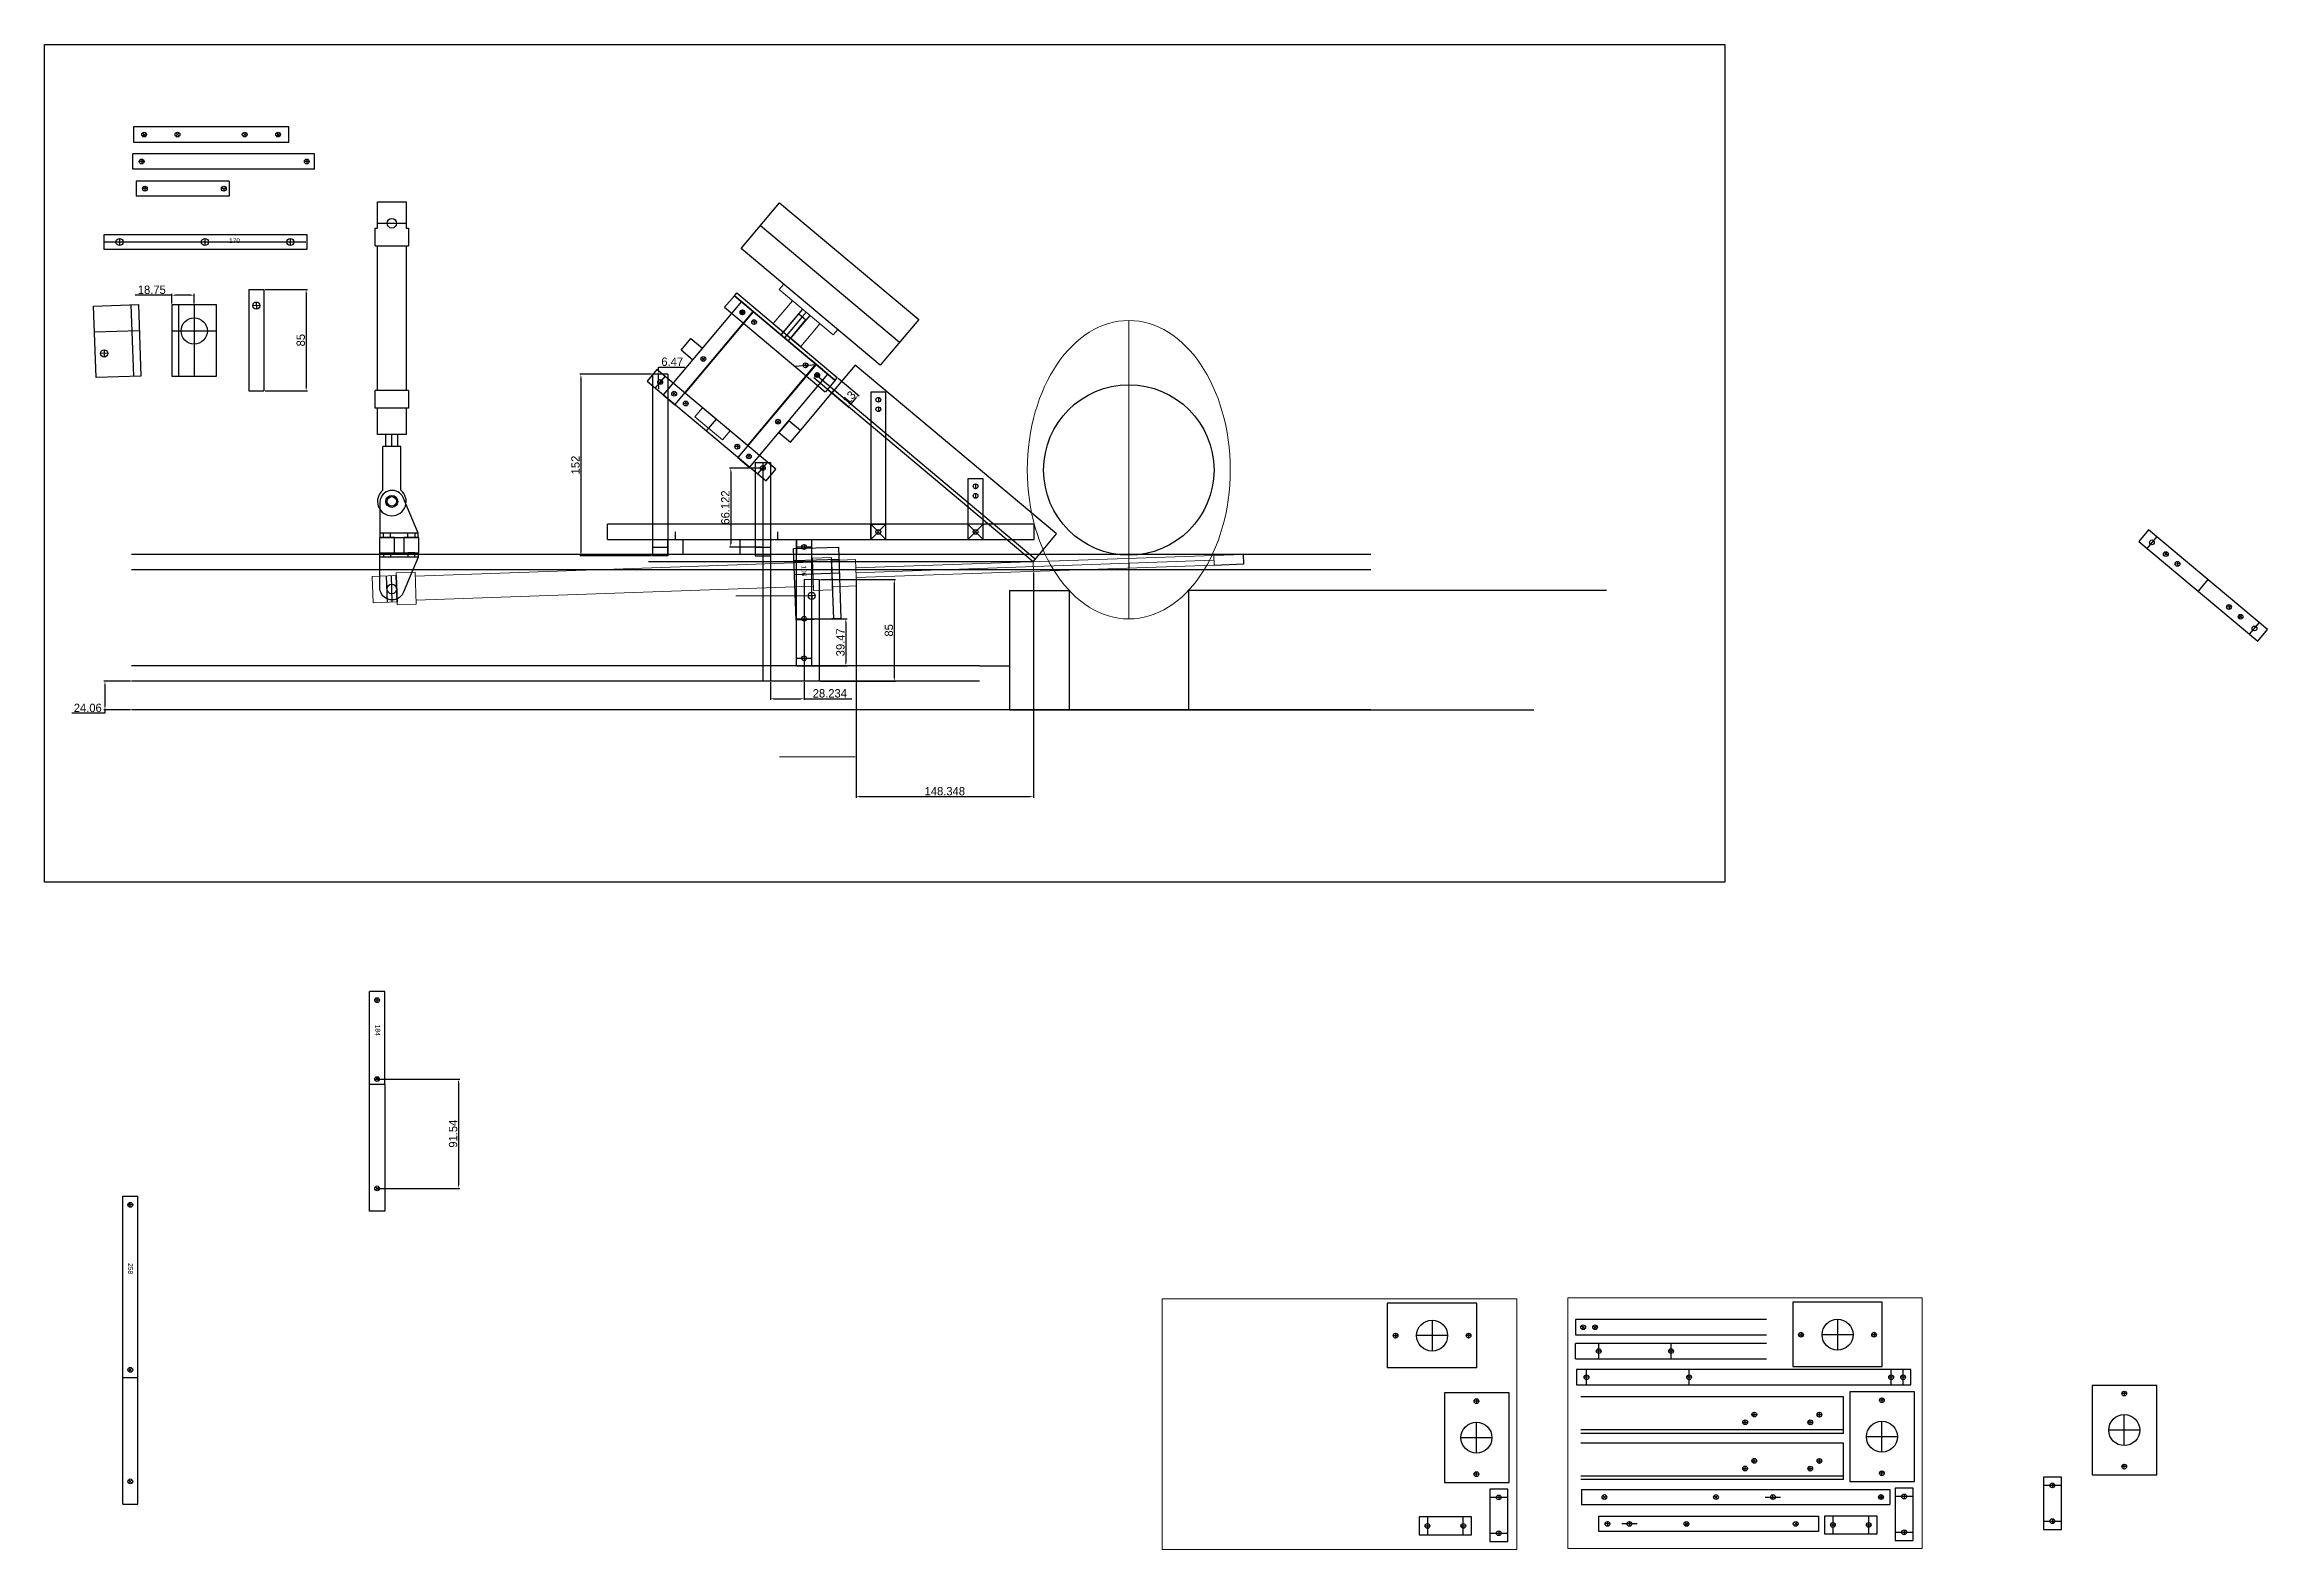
# Model space of a CAD drawing. Header units: millimetres. Extents: x -15418 to 43885, y -27590 to 23052.
# Drawn here: x 36161 to 38022, y -11465 to -10204 of the extents above; entities that cross this region are included whole.
import ezdxf

# ---------------------------------------------------------------- set-up
doc = ezdxf.new("R2010")
doc.units = ezdxf.units.MM
doc.header["$LTSCALE"] = 0.5
doc.layers.get('0').update_dxf_attribs({"lineweight": 5})
doc.layers.get('Defpoints').update_dxf_attribs({"color": 4})
for name, color, linetype in [('Layer1', 1, 'Continuous'), ('Layer2', 2, 'Continuous'), ('Layer3', 9, 'Continuous'), ('Layer4', 6, 'Continuous')]:
    doc.layers.add(name, color=color, linetype=linetype)
doc.layers.add('Layer5', color=51, linetype='Continuous', lineweight=5)
doc.layers.add('Layer9', color=3, linetype='Continuous', lineweight=5)
doc.dimstyles.new('ISO-25', dxfattribs={"dimtxt": 7, "dimasz": 3, "dimexe": 1, "dimexo": 1, "dimgap": 1, "dimtad": 1, "dimtoh": 1, "dimdec": 3, "dimdsep": 46, "dimtxsty": 'Standard', "dimcen": 2.5, "dimadec": 0, "dimazin": 0, "dimtfac": 1, "dimtdec": 3, "dimtmove": 0, "dimatfit": 3, "dimfxl": 1, "dimarcsym": 1})

msp = doc.modelspace()

# ---------------------------------------------------------------- texts
at = {"layer": 'Layer1', "transparency": 33554661, "insert": (36315.112, -10366.1311), "char_height": 4, "attachment_point": 1}
msp.add_mtext_dynamic_manual_height_columns('170', width=15.475535, gutter_width=20, heights=[0], dxfattribs=at)
at = {"layer": 'Layer1', "transparency": 33554661, "char_height": 4, "attachment_point": 1, "rotation": 270}
for s, width, insert in [('106', 16.643263, (36798.675, -10640.1445)), ('184', 15.417388, (36441.7415, -11025.001)), ('258', 28.436399, (36234.5645, -11224.7227))]:
    msp.add_mtext_dynamic_manual_height_columns(s, width=width, gutter_width=20, heights=[0], dxfattribs=dict(at, insert=insert))

# ---------------------------------------------------------------- blocks, each defined once
blk = doc.blocks.new('*D182')
at = {"layer": 'Defpoints', "color": 0, "lineweight": -2, "transparency": 16777216}
for p, q in [((36440.1, -11070.5), (36508.3, -11070.5)), ((36507.3, -11073.5), (36507.3, -11159.1)), ((36440.1, -11162.1), (36508.3, -11162.1))]:
    blk.add_line(p, q, dxfattribs=at)
at = {"layer": 'Defpoints', "color": 0, "transparency": 16777216}
for p in [(36439.1, -11070.5), (36439.1, -11162.1), (36507.3, -11162.1)]:
    blk.add_point(p, dxfattribs=at)
for points in [[(36506.8, -11073.5), (36507.8, -11073.5), (36507.3, -11070.5)], [(36506.8, -11159.1), (36507.8, -11159.1), (36507.3, -11162.1)]]:
    blk.add_solid(points, dxfattribs=at)
at = {"layer": 'Defpoints', "color": 0, "transparency": 16777216, "insert": (36502.8, -11116.3), "char_height": 7, "attachment_point": 5, "rotation": 90}
blk.add_mtext('91.54', dxfattribs=at)
blk = doc.blocks.new('*D124')
at = {"layer": 'Defpoints', "color": 0, "transparency": 16777216}
for p in [(36344.3, -10409), (36344.3, -10494), (36379.7, -10494)]:
    blk.add_point(p, dxfattribs=at)
at = {"layer": 'Layer1', "color": 0, "lineweight": -2, "transparency": 16777216}
for p, q in [((36345.3, -10409), (36380.7, -10409)), ((36379.7, -10412), (36379.7, -10491)), ((36345.3, -10494), (36380.7, -10494))]:
    blk.add_line(p, q, dxfattribs=at)
at = {"layer": 'Layer1', "color": 0, "transparency": 16777216}
for points in [[(36379.2, -10412), (36380.2, -10412), (36379.7, -10409)], [(36379.2, -10491), (36380.2, -10491), (36379.7, -10494)]]:
    blk.add_solid(points, dxfattribs=at)
at = {"layer": 'Layer1', "color": 0, "transparency": 16777216, "insert": (36375.2, -10451.5), "char_height": 7, "attachment_point": 5, "rotation": 90}
blk.add_mtext('85', dxfattribs=at)
blk = doc.blocks.new('*D129')
at = {"layer": 'Defpoints', "color": 0, "transparency": 16777216}
for p in [(36669.9, -10480.1), (36609.8, -10632.1), (36669.9, -10632.1)]:
    blk.add_point(p, dxfattribs=at)
at = {"layer": 'Layer1', "color": 0, "lineweight": -2, "transparency": 16777216}
for p, q in [((36668.9, -10480.1), (36608.8, -10480.1)), ((36609.8, -10483.1), (36609.8, -10629.1)), ((36668.9, -10632.1), (36608.8, -10632.1))]:
    blk.add_line(p, q, dxfattribs=at)
at = {"layer": 'Layer1', "color": 0, "transparency": 16777216}
for points in [[(36609.3, -10483.1), (36610.3, -10483.1), (36609.8, -10480.1)], [(36609.3, -10629.1), (36610.3, -10629.1), (36609.8, -10632.1)]]:
    blk.add_solid(points, dxfattribs=at)
at = {"layer": 'Layer1', "color": 0, "transparency": 16777216, "insert": (36605.3, -10556.1), "char_height": 7, "attachment_point": 5, "rotation": 90}
blk.add_mtext('152', dxfattribs=at)
blk = doc.blocks.new('*D137')
at = {"layer": 'Defpoints', "color": 0, "transparency": 16777216}
for p in [(36674.8, -10480.1), (36676.2, -10480.1), (36676.2, -10486.6)]:
    blk.add_point(p, dxfattribs=at)
at = {"layer": 'Layer1', "color": 0, "lineweight": -2, "transparency": 16777216}
for p, q in [((36675.2, -10480.1), (36673.8, -10480.1)), ((36674.8, -10477.1), (36674.8, -10474.1)), ((36674.8, -10474.1), (36696.8, -10474.1)), ((36674.8, -10486.6), (36674.8, -10480.1)), ((36675.2, -10486.6), (36673.8, -10486.6)), ((36674.8, -10489.6), (36674.8, -10492.6))]:
    blk.add_line(p, q, dxfattribs=at)
at = {"layer": 'Layer1', "color": 0, "transparency": 16777216}
for points in [[(36674.3, -10477.1), (36675.3, -10477.1), (36674.8, -10480.1)], [(36674.3, -10489.6), (36675.3, -10489.6), (36674.8, -10486.6)]]:
    blk.add_solid(points, dxfattribs=at)
at = {"layer": 'Layer1', "color": 0, "transparency": 16777216, "insert": (36686.3, -10469.6), "char_height": 7, "attachment_point": 5}
blk.add_mtext('6.47', dxfattribs=at)
blk = doc.blocks.new('*D140')
at = {"layer": 'Defpoints', "color": 0, "transparency": 16777216}
for p in [(36809.5, -10652.1), (36809.5, -10737.1), (36872.3, -10737.1)]:
    blk.add_point(p, dxfattribs=at)
at = {"layer": 'Layer1', "color": 0, "lineweight": -2, "transparency": 16777216}
for p, q in [((36810.5, -10652.1), (36873.3, -10652.1)), ((36872.3, -10655.1), (36872.3, -10734.1)), ((36810.5, -10737.1), (36873.3, -10737.1))]:
    blk.add_line(p, q, dxfattribs=at)
at = {"layer": 'Layer1', "color": 0, "transparency": 16777216}
for points in [[(36871.8, -10655.1), (36872.8, -10655.1), (36872.3, -10652.1)], [(36871.8, -10734.1), (36872.8, -10734.1), (36872.3, -10737.1)]]:
    blk.add_solid(points, dxfattribs=at)
at = {"layer": 'Layer1', "color": 0, "transparency": 16777216, "insert": (36867.8, -10694.6), "char_height": 7, "attachment_point": 5, "rotation": 90}
blk.add_mtext('85', dxfattribs=at)
blk = doc.blocks.new('*D141')
at = {"layer": 'Defpoints', "color": 0, "transparency": 16777216}
for p in [(36988.8, -10645.1), (36840.4, -10652.1), (36988.8, -10833.9)]:
    blk.add_point(p, dxfattribs=at)
at = {"layer": 'Layer1', "color": 0, "lineweight": -2, "transparency": 16777216}
for p, q in [((36988.8, -10646.1), (36988.8, -10834.9)), ((36840.4, -10653.1), (36840.4, -10834.9)), ((36843.4, -10833.9), (36985.8, -10833.9))]:
    blk.add_line(p, q, dxfattribs=at)
at = {"layer": 'Layer1', "color": 0, "transparency": 16777216}
for points in [[(36843.4, -10833.4), (36843.4, -10834.4), (36840.4, -10833.9)], [(36985.8, -10833.4), (36985.8, -10834.4), (36988.8, -10833.9)]]:
    blk.add_solid(points, dxfattribs=at)
at = {"layer": 'Layer1', "color": 0, "transparency": 16777216, "insert": (36914.6, -10829.4), "char_height": 7, "attachment_point": 5}
blk.add_mtext('148.348', dxfattribs=at)
blk = doc.blocks.new('*D142')
at = {"layer": 'Defpoints', "color": 0, "transparency": 16777216}
for p in [(36768.5, -10737.1), (36796.8, -10737.1), (36796.8, -10751.9)]:
    blk.add_point(p, dxfattribs=at)
at = {"layer": 'Layer1', "color": 0, "lineweight": -2, "transparency": 16777216}
for p, q in [((36768.5, -10738.1), (36768.5, -10752.9)), ((36796.8, -10738.1), (36796.8, -10752.9)), ((36771.5, -10751.9), (36793.8, -10751.9)), ((36796.8, -10751.9), (36836.8, -10751.9))]:
    blk.add_line(p, q, dxfattribs=at)
at = {"layer": 'Layer1', "color": 0, "transparency": 16777216}
for points in [[(36771.5, -10751.4), (36771.5, -10752.4), (36768.5, -10751.9)], [(36793.8, -10751.4), (36793.8, -10752.4), (36796.8, -10751.9)]]:
    blk.add_solid(points, dxfattribs=at)
at = {"layer": 'Layer1', "color": 0, "transparency": 16777216, "insert": (36818.3, -10747.4), "char_height": 7, "attachment_point": 5}
blk.add_mtext('28.234', dxfattribs=at)
blk = doc.blocks.new('*D143')
at = {"layer": 'Defpoints', "color": 0, "transparency": 16777216}
for p in [(36816.2, -10492.6), (36824.6, -10482.6), (36833.8, -10507.4)]:
    blk.add_point(p, dxfattribs=at)
at = {"layer": 'Layer1', "color": 0, "lineweight": -2, "transparency": 16777216}
for p, q in [((36817, -10493.2), (36834.6, -10508)), ((36825.3, -10483.3), (36842.9, -10498.1)), ((36840.2, -10499.7), (36835.7, -10505.1))]:
    blk.add_line(p, q, dxfattribs=at)
at = {"layer": 'Layer1', "color": 0, "transparency": 16777216}
for points in [[(36839.9, -10499.4), (36840.6, -10500), (36842.2, -10497.4)], [(36835.4, -10504.8), (36836.1, -10505.4), (36833.8, -10507.4)]]:
    blk.add_solid(points, dxfattribs=at)
at = {"layer": 'Layer1', "color": 0, "transparency": 16777216, "insert": (36834.6, -10499.5), "char_height": 7, "attachment_point": 5, "rotation": 50}
blk.add_mtext('13', dxfattribs=at)
blk = doc.blocks.new('*D186')
at = {"layer": 'Defpoints', "color": 0, "transparency": 16777216}
for p in [(36267.2, -10413.8), (36267.2, -10421.8), (36286, -10421.8)]:
    blk.add_point(p, dxfattribs=at)
at = {"layer": 'Layer1', "color": 0, "lineweight": -2, "transparency": 16777216}
for p, q in [((36267.2, -10413.8), (36236.5, -10413.8)), ((36267.2, -10420.8), (36267.2, -10412.8)), ((36283, -10413.8), (36270.2, -10413.8)), ((36286, -10420.8), (36286, -10412.8))]:
    blk.add_line(p, q, dxfattribs=at)
at = {"layer": 'Layer1', "color": 0, "transparency": 16777216}
for points in [[(36270.2, -10413.3), (36270.2, -10414.3), (36267.2, -10413.8)], [(36283, -10413.3), (36283, -10414.3), (36286, -10413.8)]]:
    blk.add_solid(points, dxfattribs=at)
at = {"layer": 'Layer1', "color": 0, "transparency": 16777216, "insert": (36250.4, -10409.3), "char_height": 7, "attachment_point": 5}
blk.add_mtext('18.75', dxfattribs=at)
blk = doc.blocks.new('*D187')
at = {"layer": 'Defpoints', "color": 0, "transparency": 16777216}
for p in [(36796.8, -10684.9), (36796.8, -10724.4), (36831.7, -10724.4)]:
    blk.add_point(p, dxfattribs=at)
at = {"layer": 'Layer1', "color": 0, "lineweight": -2, "transparency": 16777216}
for p, q in [((36797.8, -10684.9), (36832.7, -10684.9)), ((36831.7, -10687.9), (36831.7, -10721.4)), ((36797.8, -10724.4), (36832.7, -10724.4))]:
    blk.add_line(p, q, dxfattribs=at)
at = {"layer": 'Layer1', "color": 0, "transparency": 16777216}
for points in [[(36831.2, -10687.9), (36832.2, -10687.9), (36831.7, -10684.9)], [(36831.2, -10721.4), (36832.2, -10721.4), (36831.7, -10724.4)]]:
    blk.add_solid(points, dxfattribs=at)
at = {"layer": 'Layer1', "color": 0, "transparency": 16777216, "insert": (36827.2, -10704.6), "char_height": 7, "attachment_point": 5, "rotation": 90}
blk.add_mtext('39.47', dxfattribs=at)
blk = doc.blocks.new('*D221')
at = {"layer": 'Defpoints', "color": 0, "transparency": 16777216}
for p in [(36762.2, -10558.7), (36735.3, -10624.8), (36762.2, -10624.8)]:
    blk.add_point(p, dxfattribs=at)
at = {"layer": 'Layer9', "color": 0, "lineweight": -2, "transparency": 16777216}
for p, q in [((36761.2, -10558.7), (36734.3, -10558.7)), ((36735.3, -10561.7), (36735.3, -10621.8)), ((36761.2, -10624.8), (36734.3, -10624.8))]:
    blk.add_line(p, q, dxfattribs=at)
at = {"layer": 'Layer9', "color": 0, "transparency": 16777216}
for points in [[(36734.8, -10561.7), (36735.8, -10561.7), (36735.3, -10558.7)], [(36734.8, -10621.8), (36735.8, -10621.8), (36735.3, -10624.8)]]:
    blk.add_solid(points, dxfattribs=at)
at = {"layer": 'Layer9', "color": 0, "transparency": 16777216, "insert": (36730.8, -10591.7), "char_height": 7, "attachment_point": 5, "rotation": 90}
blk.add_mtext('66.122', dxfattribs=at)
blk = doc.blocks.new('*D231')
at = {"layer": 'Defpoints', "color": 0, "transparency": 16777216}
for p in [(36233.5, -10737.1), (36211.2, -10761.1), (36233.5, -10761.1)]:
    blk.add_point(p, dxfattribs=at)
at = {"layer": 'Layer1', "color": 0, "lineweight": -2, "transparency": 16777216}
for p, q in [((36232.5, -10737.1), (36210.2, -10737.1)), ((36211.2, -10740.1), (36211.2, -10758.1)), ((36232.5, -10761.1), (36210.2, -10761.1)), ((36211.2, -10761.1), (36211.2, -10764.1)), ((36211.2, -10764.1), (36183.4, -10764.1))]:
    blk.add_line(p, q, dxfattribs=at)
at = {"layer": 'Layer1', "color": 0, "transparency": 16777216}
for points in [[(36210.7, -10740.1), (36211.7, -10740.1), (36211.2, -10737.1)], [(36210.7, -10758.1), (36211.7, -10758.1), (36211.2, -10761.1)]]:
    blk.add_solid(points, dxfattribs=at)
at = {"layer": 'Layer1', "color": 0, "transparency": 16777216, "insert": (36196.8, -10759.6), "char_height": 7, "attachment_point": 5}
blk.add_mtext('24.06', dxfattribs=at)

# ---------------------------------------------------------------- dimensions: what is measured, and where the dimension line sits
at = {"layer": 'Defpoints', "transparency": 33554661}
dim = msp.add_aligned_dim(p1=(36439.1195, -11070.548), p2=(36439.1195, -11162.088), distance=68.2104, dimstyle='ISO-25', dxfattribs=at)
dim.commit()
dim.dimension.update_dxf_attribs({"geometry": '*D182', "text_midpoint": (36502.8299, -11116.318)})
at = {"layer": 'Layer1', "transparency": 33554661}
for base, p1, p2, picture, middle in [((36267.2011, -10413.7836), (36285.9511, -10421.7746), (36267.2011, -10421.7746), '*D186', (36250.3678, -10409.2836)), ((36988.7583, -10833.8994), (36840.4102, -10652.0828), (36988.7583, -10645.1403), '*D141', (36914.5843, -10829.3994)), ((36796.7604, -10751.8771), (36768.5265, -10737.0827), (36796.7604, -10737.0827), '*D142', (36818.2604, -10747.3771))]:
    dim = msp.add_linear_dim(base=base, p1=p1, p2=p2, dimstyle='ISO-25', dxfattribs=at)
    dim.commit()
    dim.dimension.update_dxf_attribs({"geometry": picture, "text_midpoint": middle})
for base, p1, p2, picture, middle in [((36379.7068, -10493.9867), (36344.3297, -10408.9867), (36344.3297, -10493.9867), '*D124', (36375.2068, -10451.4867)), ((36609.7793, -10632.0804), (36669.8763, -10480.0804), (36669.8763, -10632.0804), '*D129', (36605.2793, -10556.0804)), ((36674.7756, -10480.0804), (36676.2263, -10486.5504), (36676.2263, -10480.0804), '*D137', (36686.2756, -10469.5804)), ((36872.3285, -10737.0827), (36809.4604, -10652.0828), (36809.4604, -10737.0827), '*D140', (36867.8285, -10694.5828)), ((36211.1851, -10761.1427), (36233.4994, -10737.0827), (36233.4994, -10761.1427), '*D231', (36196.7685, -10759.6427))]:
    dim = msp.add_linear_dim(base=base, p1=p1, p2=p2, angle=90, dimstyle='ISO-25', dxfattribs=at)
    dim.commit()
    dim.dimension.update_dxf_attribs({"geometry": picture, "text_midpoint": middle})
for p1, p2, distance, picture, middle in [((36824.552, -10482.6237), (36816.1957, -10492.5822), 23.0083, '*D143', (36834.552, -10499.4998)), ((36796.7604, -10684.9127), (36796.7604, -10724.3827), 34.9589, '*D187', (36827.2192, -10704.6477))]:
    dim = msp.add_aligned_dim(p1=p1, p2=p2, distance=distance, dimstyle='ISO-25', dxfattribs=at)
    dim.commit()
    dim.dimension.update_dxf_attribs({"geometry": picture, "text_midpoint": middle})
at = {"layer": 'Layer9', "transparency": 33554661}
dim = msp.add_linear_dim(base=(36735.26647, -10624.79274), p1=(36762.17646, -10558.6712), p2=(36762.17646, -10624.79274), angle=90, dimstyle='ISO-25', dxfattribs=at)
dim.commit()
dim.dimension.update_dxf_attribs({"geometry": '*D221', "text_midpoint": (36730.76647, -10591.73197)})

# ---------------------------------------------------------------- linework, layer by layer
at = {"transparency": 33554661}
for p, q in [((36775.8909, -10409.157), (36779.7476, -10404.5607)), ((36779.7476, -10404.5607), (36824.9443, -10442.4852)), ((36786.9986, -10418.4774), (36770.9289, -10437.6285)), ((36821.0875, -10447.0815), (36775.8909, -10409.157)), ((36754.4457, -10427.7137), (36697.2376, -10495.8917)), ((36793.9102, -10456.9122), (36770.9289, -10437.6285)), ((36798.4892, -10428.1192), (36782.4195, -10447.2703)), ((36809.9799, -10437.761), (36793.9102, -10456.9122)), ((36824.9443, -10442.4852), (36821.0875, -10447.0815)), ((36749.3286, -10539.6012), (36806.5367, -10471.4233)), ((36697.2376, -10495.8917), (36749.3286, -10539.6012)), ((36711.7924, -10508.1046), (36705.3324, -10515.8034)), ((36705.3324, -10515.8034), (36728.3137, -10535.087)), ((36734.7737, -10527.3882), (36711.7924, -10508.1046)), ((36728.3137, -10535.087), (36734.7737, -10527.3882))]:
    msp.add_line(p, q, dxfattribs=at)
at = {"layer": 'Defpoints', "transparency": 33554661}
for p, q in [((36201.7203, -10422.8739), (36239.1974, -10421.5652)), ((36203.8143, -10482.8374), (36201.7203, -10422.8739)), ((36235.2951, -10481.738), (36233.2011, -10421.7746)), ((36239.1974, -10421.5652), (36241.2914, -10481.5286)), ((36304.7011, -10421.7746), (36267.2011, -10421.7746)), ((36267.2011, -10421.7746), (36267.2011, -10481.7746)), ((36273.2011, -10481.7746), (36273.2011, -10421.7746)), ((36285.9511, -10421.7746), (36285.9511, -10481.7746)), ((36304.7011, -10481.7746), (36304.7011, -10421.7746)), ((36331.6297, -10408.9867), (36331.6297, -10493.9867)), ((36331.6297, -10408.9867), (36344.3297, -10408.9867)), ((36340.9779, -10422.431), (36334.9815, -10422.6404)), ((36337.875, -10419.5375), (36338.0844, -10425.5339)), ((36344.3297, -10408.9867), (36344.3297, -10493.9867)), ((36239.9652, -10443.5518), (36202.4881, -10444.8605)), ((36267.2011, -10443.7746), (36304.7011, -10443.7746)), ((36213.5099, -10462.4866), (36207.5136, -10462.696)), ((36210.4071, -10459.5931), (36210.6165, -10465.5895)), ((36210.4071, -10459.5931), (36210.6165, -10465.5895)), ((36241.2914, -10481.5286), (36203.8143, -10482.8374)), ((36267.2011, -10481.7746), (36304.7011, -10481.7746)), ((36839.5544, -10472.3675), (36819.9494, -10495.7319)), ((37008.0842, -10613.7808), (36839.5544, -10472.3675)), ((36331.6297, -10493.9867), (36344.3297, -10493.9867)), ((36988.4791, -10637.1452), (36819.9494, -10495.7319)), ((36990.4075, -10634.847), (36821.8777, -10493.4338)), ((36787.9728, -10626.136), (36825.4499, -10624.8273)), ((36790.0667, -10686.0995), (36787.9728, -10626.136)), ((36825.4499, -10624.8273), (36827.5439, -10684.7908)), ((36788.3218, -10636.1299), (36825.7989, -10634.8212)), ((36826.2177, -10646.8139), (36788.7406, -10648.1226)), ((36821.5476, -10685.0002), (36819.8026, -10635.0306)), ((36796.7604, -10652.0828), (36796.7604, -10737.0827)), ((36806.1086, -10665.5271), (36800.1122, -10665.7365)), ((36803.0057, -10662.6336), (36803.2151, -10668.63)), ((36809.4604, -10652.0828), (36809.4604, -10737.0827)), ((36827.5439, -10684.7908), (36790.0667, -10686.0995)), ((36943.7096, -10724.3827), (36968.7096, -10724.3827))]:
    msp.add_line(p, q, dxfattribs=at)
for centre, radius in [((36337.9797, -10422.5357), 3), ((36285.9511, -10443.7746), 11), ((36210.5118, -10462.5913), 3), ((36803.1104, -10665.6318), 3)]:
    msp.add_circle(centre, radius, dxfattribs=at)
at = {"layer": 'Layer1', "transparency": 33554661}
for p, q in [((36365.0717, -10272.8969), (36235.0717, -10272.8969)), ((36235.0717, -10272.8969), (36235.0717, -10285.5969)), ((36242.6861, -10277.7148), (36245.2573, -10280.779)), ((36354.8861, -10277.7148), (36357.4573, -10280.779)), ((36365.0717, -10285.5969), (36365.0717, -10272.8969)), ((36386.6608, -10295.4456), (36234.6608, -10295.4456)), ((36234.6608, -10308.1456), (36234.6608, -10295.4456)), ((36235.0717, -10285.5969), (36365.0717, -10285.5969)), ((36242.4396, -10280.5325), (36245.5038, -10277.9613)), ((36273.3359, -10277.8327), (36270.5075, -10280.6611)), ((36270.5075, -10277.8327), (36273.3359, -10280.6611)), ((36326.8075, -10277.8327), (36329.6359, -10280.6611)), ((36329.6359, -10277.8327), (36326.8075, -10280.6611)), ((36354.6396, -10280.5325), (36357.7038, -10277.9613)), ((36386.6608, -10308.1456), (36386.6608, -10295.4456)), ((36386.6608, -10308.1456), (36234.6608, -10308.1456)), ((36243.9485, -10301.7956), (36239.9485, -10301.7956)), ((36241.9485, -10299.7956), (36241.9485, -10303.7956)), ((36382.1908, -10301.7956), (36378.1908, -10301.7956)), ((36380.1908, -10299.7956), (36380.1908, -10303.7956)), ((36315.3417, -10318.2058), (36237.3417, -10318.2058)), ((36237.3417, -10318.2058), (36237.3417, -10330.9058)), ((36315.3417, -10330.9058), (36237.3417, -10330.9058)), ((36246.6302, -10324.5558), (36242.6302, -10324.5558)), ((36244.6302, -10322.5558), (36244.6302, -10326.5558)), ((36312.7517, -10324.5558), (36308.7517, -10324.5558)), ((36310.7517, -10324.5558), (36310.7517, -10326.5558)), ((36315.3417, -10318.2058), (36315.3417, -10330.9058)), ((36439.4462, -10357.5612), (36439.4462, -10335.5612)), ((36439.4462, -10335.5612), (36463.4462, -10335.5612)), ((36463.4462, -10335.5612), (36463.4462, -10357.5612)), ((36744.1266, -10374.6711), (36776.266, -10336.3689)), ((36776.266, -10336.3689), (36892.7047, -10434.0726)), ((36210.3914, -10362.8669), (36380.3914, -10362.8669)), ((36210.3914, -10375.5669), (36210.3914, -10362.8669)), ((36210.3914, -10369.2169), (36379.4632, -10369.2169)), ((36223.4273, -10366.2569), (36223.4273, -10372.2569)), ((36294.9273, -10366.2169), (36294.9273, -10372.2169)), ((36366.4273, -10366.2569), (36366.4273, -10372.2569)), ((36380.3914, -10362.8669), (36380.3914, -10375.5669)), ((36437.4462, -10372.5612), (36437.4462, -10357.5612)), ((36437.4462, -10357.5612), (36439.4462, -10357.5612)), ((36439.4462, -10353.5612), (36463.4462, -10353.5612)), ((36463.4462, -10357.5612), (36465.4462, -10357.5612)), ((36465.4462, -10357.5612), (36465.4462, -10372.5612)), ((36760.1963, -10355.52), (36876.635, -10453.2237)), ((36380.3914, -10375.5669), (36210.3914, -10375.5669)), ((36437.4462, -10372.5612), (36465.4462, -10372.5612)), ((36439.4462, -10493.5612), (36439.4462, -10372.5612)), ((36463.4462, -10372.5612), (36463.4462, -10493.5612)), ((36860.5653, -10472.3748), (36744.1266, -10374.6711)), ((36744.3339, -10419.2289), (36678.7695, -10497.3654)), ((36738.3587, -10414.2152), (36730.1953, -10423.9439)), ((36730.1953, -10423.9439), (36814.4602, -10494.6506)), ((36738.3587, -10414.2152), (36740.2871, -10411.917)), ((36822.6236, -10484.9218), (36738.3587, -10414.2152)), ((36738.3587, -10414.2152), (36822.6236, -10484.9218)), ((36748.7769, -10422.9571), (36739.0482, -10414.7937)), ((36740.2871, -10411.917), (36824.552, -10482.6237)), ((36743.831, -10429.7071), (36746.4021, -10426.6429)), ((36754.0626, -10427.3923), (36744.3339, -10419.2289)), ((36745.2909, -10430.1674), (36744.9422, -10426.1826)), ((36748.7769, -10422.9571), (36758.5057, -10431.1205)), ((36688.4983, -10505.5288), (36754.0626, -10427.3923)), ((36747.1089, -10428.0007), (36743.1242, -10428.3493)), ((36746.6486, -10429.4606), (36743.5845, -10426.8894)), ((36756.8377, -10436.1641), (36752.8529, -10436.5127)), ((36754.4457, -10427.7137), (36806.5367, -10471.4233)), ((36754.671, -10434.346), (36755.0196, -10438.3308)), ((36777.427, -10446.9973), (36792.2111, -10429.3783)), ((36780.4912, -10449.5685), (36795.2753, -10431.9495)), ((36783.5553, -10452.1396), (36798.3395, -10434.5206)), ((36792.2111, -10429.3783), (36798.3395, -10434.5206)), ((36892.7047, -10434.0726), (36860.5653, -10472.3748)), ((36693.6595, -10459.8625), (36701.8229, -10450.1338)), ((36703.3883, -10468.0259), (36693.6595, -10459.8625)), ((36701.8229, -10450.1338), (36711.5517, -10458.2972)), ((36711.5517, -10458.2972), (36703.3883, -10468.0259)), ((36777.427, -10446.9973), (36783.5553, -10452.1396)), ((36673.4902, -10475.9652), (36665.3268, -10485.694)), ((36682.5763, -10480.0804), (36669.8763, -10480.0804)), ((36669.8763, -10480.0804), (36669.8763, -10632.0804)), ((36680.308, -10481.686), (36672.1446, -10491.4148)), ((36773.076, -10559.5276), (36673.4902, -10475.9652)), ((36682.5763, -10480.0804), (36682.5763, -10632.0804)), ((36710.8023, -10465.9577), (36713.8665, -10468.5288)), ((36713.62, -10465.7112), (36711.0488, -10468.7753)), ((36806.9197, -10471.7446), (36741.3554, -10549.8812)), ((36751.0841, -10558.0446), (36816.6485, -10479.9081)), ((36789.0275, -10473.31), (36806.9197, -10471.7446)), ((36799.966, -10472.353), (36795.9812, -10472.7016)), ((36797.7993, -10470.5349), (36798.1479, -10474.5197)), ((36812.2054, -10476.1799), (36802.4766, -10468.0165)), ((36809.6948, -10480.5164), (36805.71, -10480.865)), ((36806.1703, -10479.4052), (36809.2345, -10481.9763)), ((36806.4168, -10482.2228), (36808.988, -10479.1586)), ((36834.211, -10503.7826), (36806.7335, -10480.7262)), ((36816.6485, -10479.9081), (36806.9197, -10471.7446)), ((36807.8767, -10482.6831), (36807.5281, -10478.6983)), ((36812.2054, -10476.1799), (36821.9342, -10484.3433)), ((36437.4462, -10508.5612), (36437.4462, -10493.5612)), ((36465.4462, -10493.5612), (36437.4462, -10493.5612)), ((36465.4462, -10493.5612), (36465.4462, -10508.5612)), ((36665.3268, -10485.694), (36764.9126, -10569.2564)), ((36674.2263, -10486.5504), (36678.2263, -10486.5504)), ((36676.2263, -10484.5504), (36676.2263, -10488.5504)), ((36678.7695, -10497.3654), (36688.4983, -10505.5288)), ((36689.4357, -10497.6345), (36686.3715, -10495.0633)), ((36686.618, -10497.881), (36689.1892, -10494.8168)), ((36832.2827, -10506.0808), (36804.8051, -10483.0244)), ((36822.7239, -10485.0059), (36814.5605, -10494.7347)), ((36824.552, -10482.6237), (36822.6236, -10484.9218)), ((36465.4462, -10508.5612), (36437.4462, -10508.5612)), ((36439.4462, -10530.5612), (36439.4462, -10508.5612)), ((36463.4462, -10508.5612), (36463.4462, -10530.5612)), ((36699.6296, -10504.342), (36695.6448, -10504.6907)), ((36697.4629, -10502.524), (36697.8115, -10506.5087)), ((36715.1197, -10527.4752), (36723.2831, -10517.7464)), ((36773.3881, -10518.4734), (36776.4523, -10521.0446)), ((36776.2058, -10518.2269), (36773.6346, -10521.2911)), ((36783.8663, -10518.9763), (36775.7029, -10528.7051)), ((36793.5951, -10527.1397), (36783.8663, -10518.9763)), ((36463.4462, -10530.5612), (36439.4462, -10530.5612)), ((36446.4462, -10540.5612), (36446.4462, -10530.5612)), ((36451.4462, -10540.5612), (36451.4462, -10530.5612)), ((36456.4462, -10540.5612), (36456.4462, -10530.5612)), ((36775.7029, -10528.7051), (36785.4317, -10536.8685)), ((36785.4317, -10536.8685), (36793.5951, -10527.1397)), ((36458.9462, -10540.5612), (36443.9462, -10540.5612)), ((36443.9462, -10577.1937), (36443.9462, -10540.5612)), ((36458.9462, -10577.1937), (36458.9462, -10540.5612)), ((36742.7579, -10540.531), (36738.7731, -10540.8796)), ((36740.5912, -10538.7129), (36740.9398, -10542.6977)), ((36741.3554, -10549.8812), (36751.0841, -10558.0446)), ((36748.9574, -10547.5791), (36752.0215, -10550.1502)), ((36749.2039, -10550.3967), (36751.775, -10547.3325)), ((36755.8265, -10554.0812), (36755.8265, -10632.0812)), ((36755.8265, -10554.0812), (36768.5265, -10554.0812)), ((36755.8265, -10556.6712), (36755.8265, -10560.6712)), ((36758.0948, -10563.5356), (36766.2582, -10553.8068)), ((36762.1765, -10554.0812), (36762.1765, -10737.0827)), ((36762.1765, -10556.6712), (36762.1765, -10560.6712)), ((36768.5265, -10554.0812), (36768.5265, -10737.0827)), ((36762.1765, -10558.6712), (36764.1765, -10558.6712)), ((36764.9126, -10569.2564), (36773.076, -10559.5276)), ((36989.4901, -10605.7427), (36632.1633, -10605.7427)), ((36989.4901, -10618.4427), (36989.4901, -10605.7427)), ((37922.8498, -10610.3003), (37914.6864, -10620.029)), ((38022.4356, -10693.8627), (37922.8498, -10610.3003)), ((37271.3983, -10631.1427), (36233.4994, -10631.1427)), ((36453.7162, -10616.8812), (36441.0162, -10616.8812)), ((36441.0162, -10616.8812), (36441.0162, -10629.5812)), ((36441.0162, -10629.5812), (36453.7162, -10629.5812)), ((36473.3986, -10613.2012), (36441.4671, -10613.2012)), ((36444.3662, -10616.8812), (36444.3662, -10613.2012)), ((36444.3662, -10629.5812), (36444.3662, -10633.2612)), ((36444.3662, -10629.5812), (36450.3662, -10629.5812)), ((36450.3662, -10616.8812), (36450.3662, -10613.2012)), ((36450.3662, -10629.5812), (36450.3662, -10633.2612)), ((36453.7162, -10629.5812), (36453.7162, -10616.8812)), ((36474.0962, -10616.8812), (36461.3962, -10616.8812)), ((36461.3962, -10616.8812), (36461.3962, -10629.5812)), ((36461.3962, -10629.5812), (36474.0962, -10629.5812)), ((36464.7462, -10629.5812), (36470.7462, -10629.5812)), ((36474.0962, -10629.5812), (36474.0962, -10616.8812)), ((36632.1633, -10618.4427), (36989.4901, -10618.4427)), ((36669.8763, -10624.7927), (36682.5763, -10624.7927)), ((36682.5763, -10631.1427), (36682.5763, -10618.4427)), ((36682.5763, -10618.4427), (36695.2763, -10618.4427)), ((36695.2763, -10631.1427), (36682.5763, -10631.1427)), ((36695.2763, -10618.4427), (36695.2763, -10631.1427)), ((36743.1265, -10631.1427), (36743.1265, -10618.4427)), ((36743.1265, -10618.4427), (36755.8265, -10618.4427)), ((36755.8265, -10631.1427), (36743.1265, -10631.1427)), ((36755.8265, -10618.4427), (36755.8265, -10631.1427)), ((36755.8265, -10624.7927), (36768.5265, -10624.7927)), ((36790.4104, -10724.3827), (36790.4104, -10618.3827)), ((36790.4104, -10618.3827), (36803.1104, -10618.3827)), ((36790.4104, -10618.4127), (36790.4104, -10631.1127)), ((36790.4104, -10624.7627), (36803.1104, -10624.7627)), ((36796.7604, -10622.7627), (36796.7604, -10626.7627)), ((36803.1104, -10724.3827), (36803.1104, -10618.3827)), ((36803.1104, -10631.1127), (36803.1104, -10618.4127)), ((36988.4791, -10637.1452), (37008.0842, -10613.7808)), ((37164.8716, -10630.9854), (37139.8868, -10631.8579)), ((37165.1508, -10638.9805), (37164.8716, -10630.9854)), ((37914.6864, -10620.029), (38014.2722, -10703.5914)), ((37929.6676, -10616.0211), (37921.5042, -10625.7498)), ((37938.7954, -10631.9695), (37935.7312, -10629.3983)), ((37935.9777, -10632.216), (37938.5488, -10629.1518)), ((37271.3983, -10643.8427), (36233.4994, -10643.8427)), ((36473.3986, -10633.2612), (36441.4671, -10633.2612)), ((36682.5763, -10632.0804), (36669.8763, -10632.0804)), ((36755.8265, -10632.0812), (36768.5265, -10632.0812)), ((37140.166, -10639.853), (37165.1508, -10638.9805)), ((37948.9893, -10638.6771), (37945.0045, -10639.0257)), ((37946.8226, -10636.859), (37947.1712, -10640.8438)), ((36968.7096, -10661.1427), (36968.7096, -10761.1427)), ((36968.7096, -10661.1427), (37018.7096, -10661.1427)), ((37018.7096, -10661.1427), (37018.7096, -10761.1427)), ((37468.7096, -10661.1427), (37118.7096, -10661.1427)), ((37118.7096, -10661.1427), (37118.7096, -10761.1427)), ((37964.4793, -10661.8102), (37972.6427, -10652.0815)), ((36790.4104, -10684.9127), (36803.1104, -10684.9127)), ((36796.7604, -10682.9127), (36796.7604, -10686.9127)), ((37992.1176, -10674.866), (37988.1328, -10675.2146)), ((37989.9509, -10673.0479), (37990.2995, -10677.0327)), ((37998.317, -10681.9141), (38001.3812, -10684.4852)), ((37998.5635, -10684.7317), (38001.1347, -10681.6676)), ((38007.4544, -10697.8706), (38015.6178, -10688.1418)), ((38014.2722, -10703.5914), (38022.4356, -10693.8627)), ((36943.7096, -10724.3827), (36233.4994, -10724.3827)), ((36790.4104, -10718.0027), (36803.1104, -10718.0027)), ((36790.4104, -10724.3827), (36803.1104, -10724.3827)), ((36796.7604, -10716.0027), (36796.7604, -10720.0027)), ((36943.7096, -10737.0827), (36233.4994, -10737.0827)), ((37271.3983, -10761.1427), (36233.4994, -10761.1427)), ((36968.7096, -10761.1427), (37407.8843, -10761.1427)), ((36432.7695, -11075.138), (36432.7695, -10997.138)), ((36445.4695, -10997.138), (36432.7695, -10997.138)), ((36439.1195, -11006.4265), (36439.1195, -11002.4265)), ((36445.4695, -11075.138), (36445.4695, -10997.138)), ((36441.1195, -11004.4265), (36437.1195, -11004.4265)), ((36445.4695, -11075.138), (36432.7695, -11075.138)), ((36432.7695, -11181.138), (36432.7695, -11075.138)), ((36440.6516, -11069.2625), (36437.5874, -11071.8336)), ((36437.8339, -11069.0159), (36440.4051, -11072.0801)), ((36445.4695, -11075.138), (36445.4695, -11181.138)), ((36226.0693, -11426.5989), (36226.0693, -11168.5989)), ((36226.0693, -11168.5989), (36238.7693, -11168.5989)), ((36238.7693, -11426.5989), (36238.7693, -11168.5989)), ((36440.5337, -11163.5022), (36437.7053, -11160.6738)), ((36440.5337, -11160.6738), (36437.7053, -11163.5022)), ((36234.4193, -11175.8866), (36230.4193, -11175.8866)), ((36232.4193, -11177.8866), (36232.4193, -11173.8866)), ((36445.4695, -11181.138), (36432.7695, -11181.138)), ((37360.2066, -11258.2062), (37285.2066, -11258.2062)), ((37285.2066, -11258.2062), (37285.2066, -11312.2062)), ((37360.2066, -11312.2062), (37360.2066, -11258.2062)), ((37699.7876, -11257.413), (37624.7876, -11257.413)), ((37624.7876, -11257.413), (37624.7876, -11311.413)), ((37699.7876, -11311.413), (37699.7876, -11257.413)), ((37322.7066, -11272.5062), (37322.7066, -11298.4262)), ((37602.871, -11272.0765), (37442.871, -11272.0765)), ((37442.871, -11272.0765), (37442.871, -11284.7765)), ((37450.7531, -11279.7121), (37447.6889, -11277.1409)), ((37450.5066, -11276.8944), (37447.9354, -11279.9586)), ((37460.7531, -11279.7121), (37457.6889, -11277.1409)), ((37460.5066, -11276.8944), (37457.9354, -11279.9586)), ((37631.6955, -11282.673), (37631.6955, -11282.673)), ((37631.6955, -11282.673), (37631.6955, -11286.673)), ((37662.2876, -11271.713), (37662.2876, -11297.633)), ((37692.8798, -11282.673), (37692.8798, -11286.673)), ((37290.1145, -11285.4662), (37294.1145, -11285.4662)), ((37292.1145, -11283.4662), (37292.1145, -11283.4662)), ((37292.1145, -11283.4662), (37292.1145, -11287.4662)), ((37335.6666, -11285.4662), (37309.7466, -11285.4662)), ((37355.2987, -11285.4662), (37351.2987, -11285.4662)), ((37353.2987, -11283.4662), (37353.2987, -11287.4662)), ((37442.871, -11284.7765), (37602.871, -11284.7765)), ((37442.871, -11304.7765), (37442.871, -11292.0765)), ((37602.871, -11292.0765), (37442.871, -11292.0765)), ((37464.3071, -11298.4265), (37460.3071, -11298.4265)), ((37462.3071, -11304.7765), (37462.3071, -11292.0765)), ((37524.8573, -11298.4265), (37520.8573, -11298.4265)), ((37522.8573, -11304.7765), (37522.8573, -11292.0765)), ((37629.6955, -11284.673), (37633.6955, -11284.673)), ((37675.2476, -11284.673), (37649.3276, -11284.673)), ((37694.8798, -11284.673), (37690.8798, -11284.673)), ((36233.8335, -11315.5431), (36231.0051, -11312.7147)), ((36231.0051, -11315.5431), (36233.8335, -11312.7147)), ((37285.2066, -11312.2062), (37360.2066, -11312.2062)), ((37442.871, -11304.7765), (37602.871, -11304.7765)), ((37723.5726, -11313.968), (37443.5726, -11313.968)), ((37443.5726, -11313.968), (37443.5726, -11326.668)), ((37454.0201, -11320.318), (37450.0201, -11320.318)), ((37452.0201, -11326.668), (37452.0201, -11313.968)), ((37539.9703, -11320.318), (37535.9703, -11320.318)), ((37537.9703, -11326.668), (37537.9703, -11313.968)), ((37624.7876, -11311.413), (37699.7876, -11311.413)), ((37709.2226, -11320.318), (37705.2226, -11320.318)), ((37707.2226, -11326.668), (37707.2226, -11313.968)), ((37719.2226, -11320.318), (37715.2226, -11320.318)), ((37717.2226, -11326.668), (37717.2226, -11313.968)), ((37723.5726, -11326.668), (37723.5726, -11313.968)), ((36226.0693, -11320.5989), (36238.7693, -11320.5989)), ((37333.1402, -11333.4409), (37333.1402, -11408.4409)), ((37387.1402, -11333.4409), (37333.1402, -11333.4409)), ((37359.8802, -11338.3487), (37359.8802, -11342.3487)), ((37387.1402, -11408.4409), (37387.1402, -11333.4409)), ((37443.5726, -11326.668), (37723.5726, -11326.668)), ((37667.2266, -11336.8237), (37447.2266, -11336.8237)), ((37667.2266, -11367.3237), (37667.2266, -11336.8237)), ((37672.7213, -11332.6477), (37672.7213, -11407.6477)), ((37726.7213, -11332.6477), (37672.7213, -11332.6477)), ((37699.4613, -11337.5555), (37699.4613, -11341.5555)), ((37726.7213, -11407.6477), (37726.7213, -11332.6477)), ((37875.6807, -11327.1226), (37875.6807, -11402.1226)), ((37929.6807, -11327.1226), (37875.6807, -11327.1226)), ((37904.4207, -11334.0305), (37900.4207, -11334.0305)), ((37902.4207, -11332.0305), (37902.4207, -11336.0305)), ((37904.4207, -11334.0305), (37904.4207, -11334.0305)), ((37929.6807, -11402.1226), (37929.6807, -11327.1226)), ((37361.8802, -11340.3487), (37357.8802, -11340.3487)), ((37361.8802, -11340.3487), (37361.8802, -11340.3487)), ((37584.9225, -11359.9922), (37584.9225, -11355.9922)), ((37590.5829, -11351.5643), (37594.5829, -11351.5643)), ((37592.5829, -11353.5643), (37592.5829, -11349.5643)), ((37639.45, -11360.0841), (37639.45, -11356.0841)), ((37645.1104, -11351.6562), (37649.1104, -11351.6562)), ((37647.1104, -11353.6562), (37647.1104, -11349.6562)), ((37701.4613, -11339.5555), (37697.4613, -11339.5555)), ((37699.4613, -11383.1077), (37699.4613, -11357.1877)), ((37701.4613, -11339.5555), (37701.4613, -11339.5555)), ((37902.4207, -11377.5826), (37902.4207, -11351.6626)), ((37372.8402, -11370.9409), (37346.9202, -11370.9409)), ((37359.8802, -11383.9009), (37359.8802, -11357.9809)), ((37667.1988, -11375.623), (37447.1988, -11375.623)), ((37667.2266, -11364.3237), (37447.2266, -11364.3237)), ((37667.2266, -11367.3237), (37447.2266, -11367.3237)), ((37582.9225, -11357.9922), (37586.9225, -11357.9922)), ((37637.45, -11358.0841), (37641.45, -11358.0841)), ((37667.1988, -11406.123), (37667.1988, -11375.623)), ((37712.4213, -11370.1477), (37686.5013, -11370.1477)), ((37915.3807, -11364.6226), (37889.4607, -11364.6226)), ((37584.8948, -11398.7914), (37584.8948, -11394.7914)), ((37590.5552, -11390.3636), (37594.5552, -11390.3636)), ((37592.5552, -11392.3636), (37592.5552, -11388.3636)), ((37639.4222, -11398.8834), (37639.4222, -11394.8834)), ((37645.0827, -11390.4555), (37649.0827, -11390.4555)), ((37647.0827, -11392.4555), (37647.0827, -11388.4555)), ((37902.4207, -11397.2148), (37902.4207, -11393.2148)), ((36233.8335, -11408.9631), (36231.0051, -11406.1347)), ((36233.8335, -11406.1347), (36231.0051, -11408.9631)), ((37333.1402, -11408.4409), (37387.1402, -11408.4409)), ((37361.8802, -11401.533), (37357.8802, -11401.533)), ((37359.8802, -11403.533), (37359.8802, -11399.533)), ((37667.1988, -11403.123), (37447.1988, -11403.123)), ((37667.1988, -11406.123), (37447.1988, -11406.123)), ((37582.8948, -11396.7914), (37586.8948, -11396.7914)), ((37637.4222, -11396.8834), (37641.4222, -11396.8834)), ((37672.7213, -11407.6477), (37726.7213, -11407.6477)), ((37701.4613, -11400.7398), (37697.4613, -11400.7398)), ((37699.4613, -11402.7398), (37699.4613, -11398.7398)), ((37710.6197, -11413.2233), (37710.6197, -11457.2233)), ((37725.6197, -11413.2233), (37710.6197, -11413.2233)), ((37710.6197, -11413.2233), (37710.6197, -11457.2233)), ((37725.6197, -11413.2233), (37710.6197, -11413.2233)), ((37725.6197, -11457.2233), (37725.6197, -11413.2233)), ((37725.6197, -11457.2233), (37725.6197, -11413.2233)), ((37834.7463, -11403.9197), (37834.7463, -11447.9197)), ((37849.7463, -11403.9197), (37834.7463, -11403.9197)), ((37834.7463, -11403.9197), (37834.7463, -11447.9197)), ((37849.7463, -11403.9197), (37834.7463, -11403.9197)), ((37849.7463, -11410.9197), (37834.7463, -11410.9197)), ((37849.7463, -11410.9197), (37834.7463, -11410.9197)), ((37842.2463, -11408.9197), (37842.2463, -11412.9197)), ((37842.2463, -11408.9197), (37842.2463, -11412.9197)), ((37849.7463, -11447.9197), (37849.7463, -11403.9197)), ((37849.7463, -11447.9197), (37849.7463, -11403.9197)), ((37875.6807, -11402.1226), (37929.6807, -11402.1226)), ((37904.4207, -11395.2148), (37900.4207, -11395.2148)), ((36226.0693, -11426.5989), (36238.7693, -11426.5989)), ((37371.0387, -11414.0165), (37371.0387, -11458.0165)), ((37386.0387, -11414.0165), (37371.0387, -11414.0165)), ((37371.0387, -11414.0165), (37371.0387, -11458.0165)), ((37386.0387, -11414.0165), (37371.0387, -11414.0165)), ((37386.0387, -11421.0165), (37371.0387, -11421.0165)), ((37386.0387, -11421.0165), (37371.0387, -11421.0165)), ((37378.5387, -11419.0165), (37378.5387, -11423.0165)), ((37378.5387, -11419.0165), (37378.5387, -11423.0165)), ((37386.0387, -11458.0165), (37386.0387, -11414.0165)), ((37386.0387, -11458.0165), (37386.0387, -11414.0165)), ((37447.9877, -11414.342), (37705.9877, -11414.342)), ((37447.9877, -11414.342), (37447.9877, -11427.042)), ((37447.9877, -11427.042), (37705.9877, -11427.042)), ((37465.6234, -11422.1062), (37468.4519, -11419.2777)), ((37468.4519, -11422.1062), (37465.6234, -11419.2777)), ((37559.0434, -11422.1062), (37561.8719, -11419.2777)), ((37559.0434, -11419.2777), (37561.8719, -11422.1062)), ((37601.8077, -11420.692), (37614.5077, -11420.692)), ((37608.1577, -11422.692), (37608.1577, -11418.692)), ((37700.7, -11420.692), (37696.7, -11420.692)), ((37696.7, -11420.692), (37700.7, -11420.692)), ((37698.7, -11418.692), (37698.7, -11422.692)), ((37698.7, -11422.692), (37698.7, -11418.692)), ((37705.9877, -11414.342), (37705.9877, -11427.042)), ((37725.6197, -11420.2233), (37710.6197, -11420.2233)), ((37725.6197, -11420.2233), (37710.6197, -11420.2233)), ((37718.1197, -11418.2233), (37718.1197, -11422.2233)), ((37718.1197, -11418.2233), (37718.1197, -11422.2233)), ((37355.8399, -11437.369), (37311.8399, -11437.369)), ((37311.8399, -11437.369), (37311.8399, -11452.369)), ((37355.8399, -11437.369), (37311.8399, -11437.369)), ((37311.8399, -11437.369), (37311.8399, -11452.369)), ((37316.8399, -11444.869), (37320.8399, -11444.869)), ((37316.8399, -11444.869), (37320.8399, -11444.869)), ((37318.8399, -11437.369), (37318.8399, -11452.369)), ((37318.8399, -11437.369), (37318.8399, -11452.369)), ((37346.8399, -11444.869), (37350.8399, -11444.869)), ((37346.8399, -11444.869), (37350.8399, -11444.869)), ((37348.8399, -11452.369), (37348.8399, -11437.369)), ((37348.8399, -11452.369), (37348.8399, -11437.369)), ((37355.8399, -11452.369), (37355.8399, -11437.369)), ((37355.8399, -11452.369), (37355.8399, -11437.369)), ((37378.5387, -11449.0165), (37378.5387, -11453.0165)), ((37378.5387, -11449.0165), (37378.5387, -11453.0165)), ((37471.5924, -11443.1712), (37467.5924, -11443.1712)), ((37469.5924, -11441.1712), (37469.5924, -11445.1712)), ((37494.364, -11443.1712), (37481.664, -11443.1712)), ((37488.014, -11441.1712), (37488.014, -11445.1712)), ((37534.1819, -11444.4567), (37537.246, -11441.8856)), ((37534.4284, -11441.6391), (37536.9995, -11444.7033)), ((37628.6682, -11441.757), (37625.8397, -11444.5854)), ((37625.8397, -11441.757), (37628.6682, -11444.5854)), ((37695.4209, -11436.5758), (37651.4209, -11436.5758)), ((37651.4209, -11436.5758), (37651.4209, -11451.5758)), ((37695.4209, -11436.5758), (37651.4209, -11436.5758)), ((37651.4209, -11436.5758), (37651.4209, -11451.5758)), ((37656.4209, -11444.0758), (37660.4209, -11444.0758)), ((37656.4209, -11444.0758), (37660.4209, -11444.0758)), ((37658.4209, -11436.5758), (37658.4209, -11451.5758)), ((37658.4209, -11436.5758), (37658.4209, -11451.5758)), ((37686.4209, -11444.0758), (37690.4209, -11444.0758)), ((37686.4209, -11444.0758), (37690.4209, -11444.0758)), ((37688.4209, -11451.5758), (37688.4209, -11436.5758)), ((37688.4209, -11451.5758), (37688.4209, -11436.5758)), ((37695.4209, -11451.5758), (37695.4209, -11436.5758)), ((37695.4209, -11451.5758), (37695.4209, -11436.5758)), ((37710.6197, -11450.2233), (37725.6197, -11450.2233)), ((37710.6197, -11450.2233), (37725.6197, -11450.2233)), ((37718.1197, -11448.2233), (37718.1197, -11452.2233)), ((37718.1197, -11448.2233), (37718.1197, -11452.2233)), ((37834.7463, -11440.9197), (37849.7463, -11440.9197)), ((37834.7463, -11440.9197), (37849.7463, -11440.9197)), ((37834.7463, -11447.9197), (37849.7463, -11447.9197)), ((37834.7463, -11447.9197), (37849.7463, -11447.9197)), ((37842.2463, -11438.9197), (37842.2463, -11442.9197)), ((37842.2463, -11438.9197), (37842.2463, -11442.9197)), ((37311.8399, -11452.369), (37355.8399, -11452.369)), ((37311.8399, -11452.369), (37355.8399, -11452.369)), ((37371.0387, -11451.0165), (37386.0387, -11451.0165)), ((37371.0387, -11451.0165), (37386.0387, -11451.0165)), ((37371.0387, -11458.0165), (37386.0387, -11458.0165)), ((37371.0387, -11458.0165), (37386.0387, -11458.0165)), ((37651.4209, -11451.5758), (37695.4209, -11451.5758)), ((37651.4209, -11451.5758), (37695.4209, -11451.5758)), ((37710.6197, -11457.2233), (37725.6197, -11457.2233)), ((37710.6197, -11457.2233), (37725.6197, -11457.2233))]:
    msp.add_line(p, q, dxfattribs=at)
for points in [[(36160.5221, -10203.7394), (37568.0077, -10203.7394), (37568.0077, -10905.4573), (36160.5221, -10905.4573)], [(37540.304, -11436.8212), (37646.304, -11436.8212), (37646.304, -11449.5212), (37540.304, -11449.5212), (37462.304, -11449.5212), (37462.304, -11436.8212)]]:
    msp.add_lwpolyline(points, close=True, dxfattribs=at)
for points in [[(36441.4671, -10586.5612), (36441.4671, -10616.8812), (36473.4662, -10616.8812), (36473.3986, -10613.2012), (36461.0628, -10583.206, 0.748985189)], [(36441.4671, -10659.9012), (36441.4671, -10629.5812), (36473.4662, -10629.5812), (36473.3986, -10633.2612), (36461.0628, -10663.2565, -0.748985189)]]:
    msp.add_lwpolyline(points, format="xyb", close=True, dxfattribs=at)
for points in [[(36470.7462, -10613.2012), (36470.7462, -10616.8812), (36464.7462, -10616.8812), (36464.7462, -10613.2012)], [(36470.7462, -10633.2612), (36470.7462, -10629.5812), (36464.7462, -10629.5812), (36464.7462, -10633.2612)]]:
    msp.add_lwpolyline(points, dxfattribs=at)
for centre, radius in [((36243.9717, -10279.2469), 2), ((36271.9217, -10279.2469), 2), ((36328.2217, -10279.2469), 2), ((36356.1717, -10279.2469), 2), ((36241.9485, -10301.7956), 2), ((36380.1908, -10301.7956), 2), ((36244.6302, -10324.5558), 2), ((36310.7517, -10324.5558), 2), ((36451.4462, -10353.5612), 4), ((36223.4273, -10369.2569), 3), ((36294.9273, -10369.2169), 3), ((36366.4273, -10369.2569), 3), ((36745.1166, -10428.175), 2), ((36745.1166, -10428.175), 2), ((36754.8453, -10436.3384), 2), ((36712.3344, -10467.2433), 2), ((36797.9736, -10472.5273), 2), ((36807.7024, -10480.6907), 2), ((36807.7024, -10480.6907), 2), ((36676.2263, -10486.5504), 2), ((36687.9036, -10496.3489), 2), ((37068.7096, -10560.2548), 71.354), ((36697.6372, -10504.5163), 2), ((36774.9202, -10519.759), 2), ((36740.7655, -10540.7053), 2), ((36750.4895, -10548.8646), 2), ((36762.1765, -10558.6712), 2), ((36451.4462, -10586.5612), 5), ((36451.4462, -10586.5612), 4), ((36796.7604, -10624.7627), 2), ((37925.5859, -10620.8855), 2), ((37937.2633, -10630.6839), 2), ((37946.9969, -10638.8514), 2), ((36451.4462, -10659.9012), 4), ((36796.7604, -10684.9127), 2), ((37990.1252, -10675.0403), 2), ((37999.8491, -10683.1997), 2), ((38011.5361, -10693.0062), 2), ((36796.7604, -10718.0027), 2), ((36439.1195, -11004.4265), 2), ((36439.1195, -11070.548), 2), ((36439.1195, -11162.088), 2), ((36232.4193, -11175.8866), 2), ((37322.7066, -11285.4662), 12.96), ((37449.221, -11278.4265), 2), ((37459.221, -11278.4265), 2), ((37631.6955, -11284.673), 2), ((37662.2876, -11284.673), 12.96), ((37692.8798, -11284.673), 2), ((37292.1145, -11285.4662), 2), ((37353.2987, -11285.4662), 2), ((37462.3071, -11298.4265), 2), ((37522.8573, -11298.4265), 2), ((36232.4193, -11314.1289), 2), ((37452.0201, -11320.318), 2), ((37537.9703, -11320.318), 2), ((37707.2226, -11320.318), 2), ((37717.2226, -11320.318), 2), ((37359.8802, -11340.3487), 2), ((37699.4613, -11339.5555), 2), ((37902.4207, -11334.0305), 2), ((37584.9225, -11357.9922), 2), ((37592.5829, -11351.5643), 2), ((37639.45, -11358.0841), 2), ((37647.1104, -11351.6562), 2), ((37699.4613, -11370.1477), 12.96), ((37902.4207, -11364.6226), 12.96), ((37359.8802, -11370.9409), 12.96), ((37584.8948, -11396.7914), 2), ((37592.5552, -11390.3636), 2), ((37639.4222, -11396.8834), 2), ((37647.0827, -11390.4555), 2), ((37902.4207, -11395.2148), 2), ((36232.4193, -11407.5489), 2), ((37359.8802, -11401.533), 2), ((37699.4613, -11400.7398), 2), ((37842.2463, -11410.9197), 2), ((37842.2463, -11410.9197), 2), ((37378.5387, -11421.0165), 2), ((37378.5387, -11421.0165), 2), ((37467.0377, -11420.692), 2), ((37560.4577, -11420.692), 2), ((37608.1577, -11420.692), 2), ((37698.7, -11420.692), 2), ((37698.7, -11420.692), 2), ((37718.1197, -11420.2233), 2), ((37718.1197, -11420.2233), 2), ((37318.8399, -11444.869), 2), ((37318.8399, -11444.869), 2), ((37348.8399, -11444.869), 2), ((37348.8399, -11444.869), 2), ((37378.5387, -11451.0165), 2), ((37378.5387, -11451.0165), 2), ((37469.5924, -11443.1712), 2), ((37488.014, -11443.1712), 2), ((37535.714, -11443.1712), 2), ((37627.254, -11443.1712), 2), ((37658.4209, -11444.0758), 2), ((37658.4209, -11444.0758), 2), ((37688.4209, -11444.0758), 2), ((37688.4209, -11444.0758), 2), ((37718.1197, -11450.2233), 2), ((37718.1197, -11450.2233), 2), ((37842.2463, -11440.9197), 2), ((37842.2463, -11440.9197), 2)]:
    msp.add_circle(centre, radius, dxfattribs=at)
msp.add_arc((36451.4462, -10586.5612), 12, 128.6821875, 51.3178125, dxfattribs=at)
at = {"layer": 'Layer2', "transparency": 33554661}
for p, q in [((36795.425, -10425.5481), (36779.3554, -10444.6992)), ((36801.5534, -10430.6904), (36785.4837, -10449.8415)), ((36852.5883, -10495.0299), (36852.5883, -10618.4427)), ((36865.2883, -10495.0299), (36852.5883, -10495.0299)), ((36858.9383, -10499.3799), (36858.9383, -10503.3799)), ((36865.2883, -10618.4427), (36865.2883, -10495.0299)), ((36858.9383, -10507.3799), (36858.9383, -10511.3799)), ((36934.0024, -10567.5697), (36934.0024, -10618.4427)), ((36946.7024, -10567.5697), (36934.0024, -10567.5697)), ((36940.3524, -10571.9197), (36940.3524, -10575.9197)), ((36946.7024, -10618.4427), (36946.7024, -10567.5697)), ((36940.3524, -10579.9197), (36940.3524, -10583.9197)), ((36632.1633, -10618.4427), (36632.1633, -10605.7427)), ((36688.9263, -10618.4427), (36688.9263, -10612.0927)), ((36774.8765, -10618.4427), (36774.8765, -10612.0927)), ((36852.5883, -10605.7427), (36865.2883, -10605.7427)), ((36865.2883, -10605.7427), (36852.5883, -10618.4427)), ((36852.5883, -10618.4427), (36852.5883, -10605.7427)), ((36852.5883, -10605.7427), (36865.2883, -10618.4427)), ((36865.2883, -10605.7427), (36865.2883, -10605.7427)), ((36934.0024, -10605.7427), (36946.7024, -10618.4427)), ((36946.7024, -10605.7427), (36934.0024, -10618.4427)), ((36946.7024, -10618.4427), (36946.7024, -10605.7427)), ((36852.5883, -10618.4427), (36865.2883, -10618.4427)), ((36934.0024, -10618.4427), (36946.7024, -10618.4427)), ((36447.8325, -10671.0341), (36447.0647, -10649.0475)), ((36451.8301, -10670.8945), (36451.0623, -10648.9079)), ((36455.8276, -10670.7549), (36455.0598, -10648.7683)), ((36455.8276, -10670.7549), (36455.0598, -10648.7683)), ((36455.0598, -10648.7683), (36455.8276, -10670.7549))]:
    msp.add_line(p, q, dxfattribs=at)
for centre in [(36858.9383, -10501.3799), (36858.9383, -10509.3799), (36940.3524, -10573.9197), (36940.3524, -10581.9197), (36858.9383, -10612.0927), (36940.3524, -10612.0927)]:
    msp.add_circle(centre, 2, dxfattribs=at)
at = {"layer": 'Layer3', "transparency": 33554661}
msp.add_line((36793.5951, -10527.1397), (36821.8777, -10493.4338), dxfattribs=at)
at = {"layer": 'Layer4', "transparency": 33554661}
msp.add_line((36988.4791, -10637.1452), (36666.4791, -10637.1452), dxfattribs=at)
at = {"layer": 'Layer5', "transparency": 33554661}
msp.add_line((37068.7096, -10685.0565), (37068.7096, -10435.0565), dxfattribs=at)
msp.add_ellipse((37068.7096, -10560.0565), major_axis=(0, -125), ratio=0.68, dxfattribs=at)
at = {"layer": 'Layer9', "transparency": 33554661}
for p, q in [((36803.1104, -10665.6318), (36803.1104, -10625.6074)), ((36435.072, -10649.4663), (36455.0598, -10648.7683)), ((36435.8398, -10671.4529), (36435.072, -10649.4663)), ((36454.9726, -10646.2698), (36470.9628, -10645.7114)), ((36455.9149, -10673.2534), (36454.9726, -10646.2698)), ((36470.9628, -10645.7114), (36471.9051, -10672.695)), ((36803.8821, -10637.5878), (36471.085, -10649.2093)), ((36819.7502, -10633.5315), (36803.76, -10634.0899)), ((36803.76, -10634.0899), (36804.7023, -10661.0735)), ((36820.6925, -10660.5151), (36819.7502, -10633.5315)), ((36839.8253, -10635.332), (36819.8375, -10636.03)), ((36819.8375, -10636.03), (36820.6053, -10658.0166)), ((36840.5931, -10657.3186), (36839.8253, -10635.332)), ((36840.0696, -10642.3277), (37139.8868, -10631.8579)), ((36840.3488, -10650.3229), (36840.0696, -10642.3277)), ((36840.2092, -10646.3253), (37140.0264, -10635.8555)), ((37140.166, -10639.853), (36840.3488, -10650.3229)), ((36988.4791, -10637.1452), (36988.7583, -10645.1403)), ((37068.7096, -10634.3435), (37068.9888, -10642.3386)), ((37139.8868, -10631.8579), (37140.166, -10639.853)), ((36435.5955, -10664.4572), (36435.3163, -10656.462)), ((36471.783, -10669.1971), (36804.5801, -10657.5756)), ((36803.1104, -10665.6318), (36739.664, -10665.6318)), ((36796.7604, -10652.0828), (36809.4604, -10652.0828)), ((36804.7023, -10661.0735), (36820.6925, -10660.5151)), ((36820.6053, -10658.0166), (36840.5931, -10657.3186)), ((36455.8276, -10670.7549), (36435.8398, -10671.4529)), ((36471.9051, -10672.695), (36455.9149, -10673.2534)), ((36796.7604, -10737.0827), (36809.4604, -10737.0827)), ((36839.4948, -10800.6869), (36776.0485, -10800.6869))]:
    msp.add_line(p, q, dxfattribs=at)
for points in [[(37096.6918, -11254.6739), (37096.6918, -11464.6739), (37393.6918, -11464.6739), (37393.6918, -11254.6739)], [(37436.2728, -11253.8808), (37436.2728, -11463.8808), (37733.2728, -11463.8808), (37733.2728, -11253.8808)]]:
    msp.add_lwpolyline(points, close=True, dxfattribs=at)

msp.set_redraw_order([(e.dxf.handle, doc.entitydb.next_handle()) for e in msp.query("TEXT MTEXT ATTDEF DIMENSION ARC_DIMENSION")])  # texts and dimensions are drawn at this point

doc.saveas('drawing.dxf')
